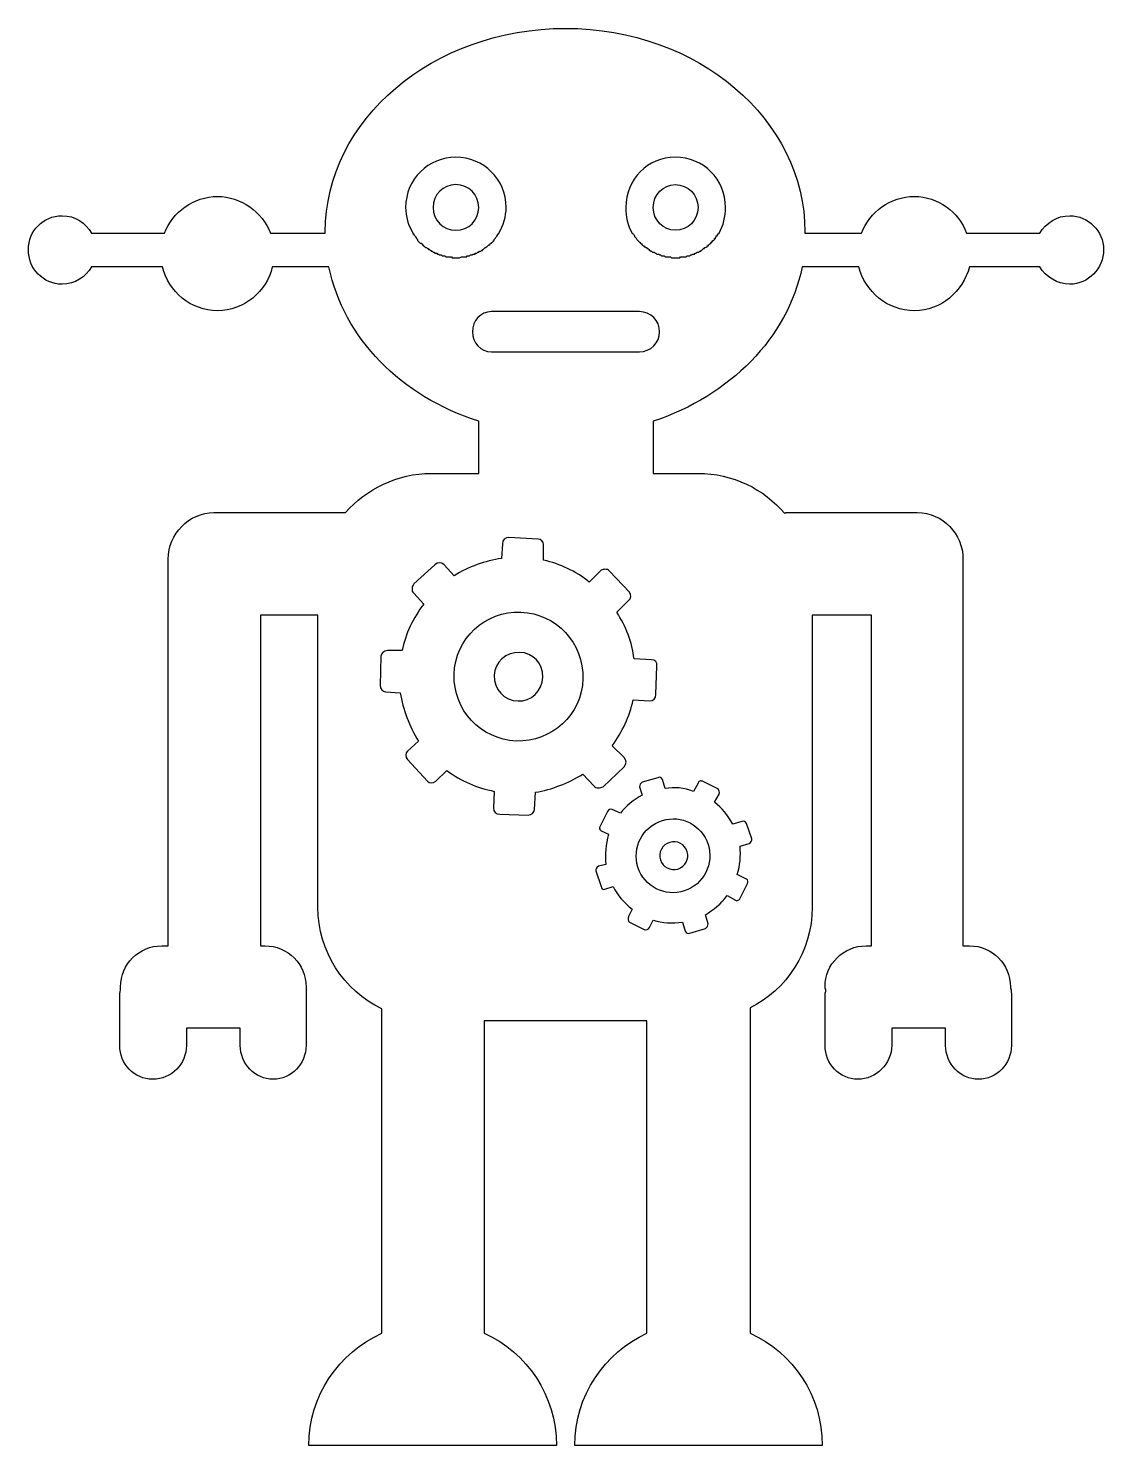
# Model space of a CAD drawing. Header units: centimetres. Extents: x -7.9 to 7.9, y -10.5 to 10.5.
import ezdxf

# ---------------------------------------------------------------- set-up
doc = ezdxf.new("R2010")
doc.units = ezdxf.units.CM
doc.header["$MEASUREMENT"] = 0
doc.layers.add('Layer 1', color=7, linetype='Continuous')

msp = doc.modelspace()

# ---------------------------------------------------------------- linework, layer by layer
at = {"layer": 'Layer 1'}
for points, knots in [([(7.44473, 7.70141), (7.25576, 7.70141), (7.09392, 7.59338), (6.99944, 7.4449), (6.99944, 7.4449), (6.99944, 7.4449), (5.91954, 7.4449), (5.91954, 7.4449), (5.91954, 7.4449), (5.79796, 7.75544), (5.501, 7.98486), (5.15018, 7.98486), (5.15018, 7.98486), (4.78545, 7.98486), (4.48883, 7.75544), (4.36725, 7.4449), (4.36725, 7.4449), (4.36725, 7.4449), (3.53011, 7.4449), (3.53011, 7.4449), (3.53011, 7.4449), (3.53011, 7.4449), (3.53011, 7.45845), (3.53011, 7.45845), (3.53011, 7.45845), (3.53011, 9.11894), (1.95073, 10.46874), (-0.0066, 10.46874), (-0.0066, 10.46874), (-1.96428, 10.46874), (-3.55723, 9.11894), (-3.55723, 7.45844), (-3.55723, 7.45844), (-3.55723, 7.45844), (-3.55723, 7.44489), (-3.55723, 7.44489), (-3.55723, 7.44489), (-3.55723, 7.44489), (-4.36725, 7.4449), (-4.36725, 7.4449), (-4.36725, 7.4449), (-4.48846, 7.75544), (-4.799, 7.98486), (-5.15018, 7.98486), (-5.15018, 7.98486), (-5.50099, 7.98486), (-5.81153, 7.75544), (-5.93311, 7.4449), (-5.93311, 7.4449), (-5.93311, 7.4449), (-7.01264, 7.4449), (-7.01264, 7.4449), (-7.01264, 7.4449), (-7.09395, 7.59338), (-7.25579, 7.70141), (-7.44476, 7.70141), (-7.44476, 7.70141), (-7.72817, 7.70141), (-7.94423, 7.47199), (-7.94423, 7.20191), (-7.94423, 7.20191), (-7.94423, 6.91849), (-7.72817, 6.68907), (-7.44475, 6.68907), (-7.44475, 6.68907), (-7.25578, 6.68907), (-7.09394, 6.79691), (-7.01263, 6.9454), (-7.01263, 6.9454), (-7.01263, 6.9454), (-5.9602, 6.94539), (-5.9602, 6.94539), (-5.9602, 6.94539), (-5.87889, 6.58103), (-5.54129, 6.29743), (-5.15018, 6.29743), (-5.15018, 6.29743), (-4.75836, 6.29743), (-4.42109, 6.58104), (-4.34016, 6.94539), (-4.34016, 6.94539), (-4.34016, 6.94539), (-3.50304, 6.94539), (-3.50304, 6.94539), (-3.50304, 6.94539), (-3.28698, 5.89259), (-2.43666, 5.02854), (-1.28903, 4.66399), (-1.28903, 4.66399), (-1.28903, 4.66399), (-1.28903, 3.89461), (-1.28903, 3.89461), (-1.28903, 3.89461), (-1.28903, 3.89461), (-1.99137, 3.89461), (-1.99137, 3.89461), (-1.99137, 3.89461), (-2.49085, 3.89461), (-2.94932, 3.665), (-3.25986, 3.31419), (-3.25986, 3.31419), (-3.25986, 3.31419), (-5.204, 3.3142), (-5.204, 3.3142), (-5.204, 3.3142), (-5.56836, 3.3142), (-5.8789, 3.00368), (-5.8789, 2.62557), (-5.8789, 2.62557), (-5.8789, 2.62557), (-5.8789, -3.08472), (-5.8789, -3.08472), (-5.8789, -3.08472), (-5.8789, -3.08472), (-5.97338, -3.08472), (-5.97338, -3.08472), (-5.97338, -3.08472), (-6.31101, -3.08472), (-6.58089, -3.35457), (-6.58089, -3.69202), (-6.58089, -3.69202), (-6.58089, -3.69202), (-6.58089, -3.70557), (-6.58089, -3.70557), (-6.58089, -3.70557), (-6.58089, -3.74602), (-6.59444, -3.78651), (-6.59444, -3.81363), (-6.59444, -3.81363), (-6.59444, -3.81363), (-6.59444, -4.55608), (-6.59444, -4.55608), (-6.59444, -4.55608), (-6.59444, -4.82598), (-6.37838, -5.05559), (-6.10851, -5.05559), (-6.10851, -5.05559), (-5.82469, -5.05559), (-5.60903, -4.82598), (-5.60903, -4.55608), (-5.60903, -4.55608), (-5.60903, -4.55608), (-5.60903, -4.29957), (-5.60903, -4.29957), (-5.60903, -4.29957), (-5.60903, -4.29957), (-4.81255, -4.29956), (-4.81255, -4.29956), (-4.81255, -4.29956), (-4.81255, -4.29956), (-4.81255, -4.55607), (-4.81255, -4.55607), (-4.81255, -4.55607), (-4.81255, -4.82597), (-4.59649, -5.05558), (-4.32662, -5.05558), (-4.32662, -5.05558), (-4.05672, -5.05558), (-3.84069, -4.82597), (-3.84069, -4.55607), (-3.84069, -4.55607), (-3.84069, -4.55607), (-3.84069, -3.81362), (-3.84069, -3.81362), (-3.84069, -3.81362), (-3.84069, -3.80007), (-3.84069, -3.77317), (-3.84069, -3.75962), (-3.84069, -3.75962), (-3.84069, -3.7325), (-3.84069, -3.71917), (-3.84069, -3.69202), (-3.84069, -3.69202), (-3.84069, -3.35457), (-4.11057, -3.08472), (-4.44783, -3.08472), (-4.44783, -3.08472), (-4.44783, -3.08472), (-4.51558, -3.08472), (-4.51558, -3.08472), (-4.51558, -3.08472), (-4.51558, -3.08472), (-4.51558, 1.80218), (-4.51558, 1.80218), (-4.51558, 1.80218), (-4.51558, 1.80218), (-3.66492, 1.80218), (-3.66492, 1.80218), (-3.66492, 1.80218), (-3.66492, 1.80218), (-3.66492, -2.51762), (-3.66492, -2.51762), (-3.66492, -2.51762), (-3.66492, -3.16564), (-3.28699, -3.74603), (-2.72015, -4.01614), (-2.72015, -4.01614), (-2.72015, -4.01614), (-2.72015, -8.80841), (-2.72015, -8.80841), (-2.72015, -8.80841), (-3.35441, -9.09186), (-3.80005, -9.72649), (-3.80005, -10.46878), (-3.80005, -10.46878), (-1.74826, -10.46878), (-1.58641, -10.46878), (-0.14176, -10.46878), (-0.14176, -10.46878), (-0.14176, -9.72649), (-0.57348, -9.09186), (-1.20811, -8.80841), (-1.20811, -8.80841), (-1.20811, -8.80841), (-1.2081, -4.1915), (-1.2081, -4.1915), (-1.2081, -4.1915), (-1.2081, -4.1915), (1.1945, -4.1915), (1.1945, -4.1915), (1.1945, -4.1915), (1.1945, -4.1915), (1.1945, -8.80837), (1.1945, -8.80837), (1.1945, -8.80837), (0.57381, -9.09182), (0.12812, -9.72645), (0.12812, -10.46874), (0.12812, -10.46874), (1.58632, -10.46874), (1.73464, -10.46874), (3.78643, -10.46874), (3.78643, -10.46874), (3.78643, -9.72645), (3.35468, -9.09182), (2.72005, -8.80837), (2.72005, -8.80837), (2.72005, -8.80837), (2.72006, -4.00254), (2.72006, -4.00254), (2.72006, -4.00254), (3.26021, -3.73248), (3.63811, -3.16564), (3.63811, -2.51762), (3.63811, -2.51762), (3.63811, -2.51762), (3.63811, 1.80218), (3.63811, 1.80218), (3.63811, 1.80218), (3.63811, 1.80218), (4.5155, 1.80218), (4.5155, 1.80218), (4.5155, 1.80218), (4.5155, 1.80218), (4.5155, -3.08473), (4.5155, -3.08473), (4.5155, -3.08473), (4.5155, -3.08473), (4.43456, -3.08472), (4.43456, -3.08472), (4.43456, -3.08472), (4.09693, -3.08472), (3.82705, -3.35457), (3.82705, -3.69202), (3.82705, -3.69202), (3.82705, -3.71914), (3.8406, -3.73247), (3.8406, -3.75962), (3.8406, -3.75962), (3.82705, -3.77317), (3.82705, -3.80007), (3.82705, -3.81362), (3.82705, -3.81362), (3.82705, -3.81362), (3.82705, -4.55607), (3.82705, -4.55607), (3.82705, -4.55607), (3.82705, -4.82597), (4.04311, -5.05558), (4.31298, -5.05558), (4.31298, -5.05558), (4.58323, -5.05558), (4.81246, -4.82597), (4.81246, -4.55607), (4.81246, -4.55607), (4.81246, -4.55607), (4.81246, -4.29956), (4.81246, -4.29956), (4.81246, -4.29956), (4.81246, -4.29956), (5.60897, -4.29956), (5.60897, -4.29956), (5.60897, -4.29956), (5.60897, -4.29956), (5.60897, -4.55607), (5.60897, -4.55607), (5.60897, -4.55607), (5.60897, -4.82597), (5.82503, -5.05558), (6.0949, -5.05558), (6.0949, -5.05558), (6.36515, -5.05558), (6.5812, -4.82597), (6.5812, -4.55607), (6.5812, -4.55607), (6.5812, -4.55607), (6.5812, -3.81362), (6.5812, -3.81362), (6.5812, -3.81362), (6.5812, -3.7865), (6.5812, -3.74602), (6.56731, -3.70556), (6.56731, -3.70556), (6.56731, -3.70556), (6.56731, -3.69201), (6.56731, -3.69201), (6.56731, -3.69201), (6.56731, -3.35456), (6.29741, -3.08471), (5.96014, -3.08471), (5.96014, -3.08471), (5.96014, -3.08471), (5.86569, -3.08472), (5.86569, -3.08472), (5.86569, -3.08472), (5.86569, -3.08472), (5.86569, 2.62557), (5.86569, 2.62557), (5.86569, 2.62557), (5.86569, 3.00369), (5.56835, 3.3142), (5.19045, 3.3142), (5.19045, 3.3142), (5.16336, 3.3142), (3.24666, 3.3142), (3.24666, 3.3142), (3.24666, 3.3142), (3.24666, 3.3142), (3.23311, 3.30065), (3.23311, 3.30065), (3.23311, 3.30065), (2.92259, 3.66501), (2.46373, 3.89461), (1.9507, 3.89461), (1.9507, 3.89461), (1.9507, 3.89461), (1.28898, 3.89461), (1.28898, 3.89461), (1.28898, 3.89461), (1.28898, 3.89461), (1.28898, 4.66399), (1.28898, 4.66399), (1.28898, 4.66399), (2.42306, 5.04208), (3.27375, 5.89258), (3.48981, 6.94539), (3.48981, 6.94539), (3.48981, 6.94539), (4.32656, 6.94539), (4.32656, 6.94539), (4.32656, 6.94539), (4.42104, 6.58103), (4.74513, 6.29743), (5.15016, 6.29743), (5.15016, 6.29743), (5.54161, 6.29743), (5.8657, 6.58104), (5.96016, 6.94539), (5.96016, 6.94539), (5.96016, 6.94539), (6.99943, 6.94539), (6.99943, 6.94539), (6.99943, 6.94539), (7.09391, 6.79691), (7.25576, 6.68906), (7.44472, 6.68906), (7.44472, 6.68906), (7.71499, 6.68906), (7.94423, 6.91848), (7.94423, 7.2019), (7.94423, 7.2019), (7.94423, 7.47199), (7.715, 7.70141), (7.44473, 7.70141)], [0, 0, 0, 0, 0.01030928, 0.01030928, 0.01030928, 0.01030928, 0.02061856, 0.02061856, 0.02061856, 0.02061856, 0.03092784, 0.03092784, 0.03092784, 0.03092784, 0.04123711, 0.04123711, 0.04123711, 0.04123711, 0.05154639, 0.05154639, 0.05154639, 0.05154639, 0.06185567, 0.06185567, 0.06185567, 0.06185567, 0.07216495, 0.07216495, 0.07216495, 0.07216495, 0.08247423, 0.08247423, 0.08247423, 0.08247423, 0.09278351, 0.09278351, 0.09278351, 0.09278351, 0.10309278, 0.10309278, 0.10309278, 0.10309278, 0.11340206, 0.11340206, 0.11340206, 0.11340206, 0.12371134, 0.12371134, 0.12371134, 0.12371134, 0.13402062, 0.13402062, 0.13402062, 0.13402062, 0.1443299, 0.1443299, 0.1443299, 0.1443299, 0.15463918, 0.15463918, 0.15463918, 0.15463918, 0.16494845, 0.16494845, 0.16494845, 0.16494845, 0.17525773, 0.17525773, 0.17525773, 0.17525773, 0.18556701, 0.18556701, 0.18556701, 0.18556701, 0.19587629, 0.19587629, 0.19587629, 0.19587629, 0.20618557, 0.20618557, 0.20618557, 0.20618557, 0.21649485, 0.21649485, 0.21649485, 0.21649485, 0.22680412, 0.22680412, 0.22680412, 0.22680412, 0.2371134, 0.2371134, 0.2371134, 0.2371134, 0.24742268, 0.24742268, 0.24742268, 0.24742268, 0.25773196, 0.25773196, 0.25773196, 0.25773196, 0.26804124, 0.26804124, 0.26804124, 0.26804124, 0.27835052, 0.27835052, 0.27835052, 0.27835052, 0.28865979, 0.28865979, 0.28865979, 0.28865979, 0.29896907, 0.29896907, 0.29896907, 0.29896907, 0.30927835, 0.30927835, 0.30927835, 0.30927835, 0.31958763, 0.31958763, 0.31958763, 0.31958763, 0.32989691, 0.32989691, 0.32989691, 0.32989691, 0.34020619, 0.34020619, 0.34020619, 0.34020619, 0.35051546, 0.35051546, 0.35051546, 0.35051546, 0.36082474, 0.36082474, 0.36082474, 0.36082474, 0.37113402, 0.37113402, 0.37113402, 0.37113402, 0.3814433, 0.3814433, 0.3814433, 0.3814433, 0.39175258, 0.39175258, 0.39175258, 0.39175258, 0.40206186, 0.40206186, 0.40206186, 0.40206186, 0.41237113, 0.41237113, 0.41237113, 0.41237113, 0.42268041, 0.42268041, 0.42268041, 0.42268041, 0.43298969, 0.43298969, 0.43298969, 0.43298969, 0.44329897, 0.44329897, 0.44329897, 0.44329897, 0.45360825, 0.45360825, 0.45360825, 0.45360825, 0.46391753, 0.46391753, 0.46391753, 0.46391753, 0.4742268, 0.4742268, 0.4742268, 0.4742268, 0.48453608, 0.48453608, 0.48453608, 0.48453608, 0.49484536, 0.49484536, 0.49484536, 0.49484536, 0.50515464, 0.50515464, 0.50515464, 0.50515464, 0.51546392, 0.51546392, 0.51546392, 0.51546392, 0.5257732, 0.5257732, 0.5257732, 0.5257732, 0.53608247, 0.53608247, 0.53608247, 0.53608247, 0.54639175, 0.54639175, 0.54639175, 0.54639175, 0.55670103, 0.55670103, 0.55670103, 0.55670103, 0.56701031, 0.56701031, 0.56701031, 0.56701031, 0.57731959, 0.57731959, 0.57731959, 0.57731959, 0.58762887, 0.58762887, 0.58762887, 0.58762887, 0.59793814, 0.59793814, 0.59793814, 0.59793814, 0.60824742, 0.60824742, 0.60824742, 0.60824742, 0.6185567, 0.6185567, 0.6185567, 0.6185567, 0.62886598, 0.62886598, 0.62886598, 0.62886598, 0.63917526, 0.63917526, 0.63917526, 0.63917526, 0.64948454, 0.64948454, 0.64948454, 0.64948454, 0.65979381, 0.65979381, 0.65979381, 0.65979381, 0.67010309, 0.67010309, 0.67010309, 0.67010309, 0.68041237, 0.68041237, 0.68041237, 0.68041237, 0.69072165, 0.69072165, 0.69072165, 0.69072165, 0.70103093, 0.70103093, 0.70103093, 0.70103093, 0.71134021, 0.71134021, 0.71134021, 0.71134021, 0.72164948, 0.72164948, 0.72164948, 0.72164948, 0.73195876, 0.73195876, 0.73195876, 0.73195876, 0.74226804, 0.74226804, 0.74226804, 0.74226804, 0.75257732, 0.75257732, 0.75257732, 0.75257732, 0.7628866, 0.7628866, 0.7628866, 0.7628866, 0.77319588, 0.77319588, 0.77319588, 0.77319588, 0.78350515, 0.78350515, 0.78350515, 0.78350515, 0.79381443, 0.79381443, 0.79381443, 0.79381443, 0.80412371, 0.80412371, 0.80412371, 0.80412371, 0.81443299, 0.81443299, 0.81443299, 0.81443299, 0.82474227, 0.82474227, 0.82474227, 0.82474227, 0.83505155, 0.83505155, 0.83505155, 0.83505155, 0.84536082, 0.84536082, 0.84536082, 0.84536082, 0.8556701, 0.8556701, 0.8556701, 0.8556701, 0.86597938, 0.86597938, 0.86597938, 0.86597938, 0.87628866, 0.87628866, 0.87628866, 0.87628866, 0.88659794, 0.88659794, 0.88659794, 0.88659794, 0.89690722, 0.89690722, 0.89690722, 0.89690722, 0.90721649, 0.90721649, 0.90721649, 0.90721649, 0.91752577, 0.91752577, 0.91752577, 0.91752577, 0.92783505, 0.92783505, 0.92783505, 0.92783505, 0.93814433, 0.93814433, 0.93814433, 0.93814433, 0.94845361, 0.94845361, 0.94845361, 0.94845361, 0.95876289, 0.95876289, 0.95876289, 0.95876289, 0.96907216, 0.96907216, 0.96907216, 0.96907216, 0.97938144, 0.97938144, 0.97938144, 0.97938144, 1, 1, 1, 1]), ([(-1.41059, 7.121), (-1.41059, 7.121), (-1.42414, 7.10745), (-1.42414, 7.10745), (-1.42414, 7.10745), (-1.42414, 7.10745), (-1.43771, 7.10745), (-1.43771, 7.10745), (-1.43771, 7.10745), (-1.43771, 7.10745), (-1.45088, 7.10745), (-1.45088, 7.10745), (-1.45088, 7.10745), (-1.45088, 7.10745), (-1.46477, 7.10745), (-1.46477, 7.10745), (-1.46477, 7.10745), (-1.46477, 7.10745), (-1.46477, 7.0939), (-1.46477, 7.0939), (-1.46477, 7.0939), (-1.46477, 7.0939), (-1.47798, 7.0939), (-1.47798, 7.0939), (-1.47798, 7.0939), (-1.47798, 7.0939), (-1.49187, 7.0939), (-1.49187, 7.0939), (-1.49187, 7.0939), (-1.49187, 7.0939), (-1.51862, 7.0939), (-1.51862, 7.0939), (-1.51862, 7.0939), (-1.51862, 7.0939), (-1.53216, 7.0939), (-1.53216, 7.0939), (-1.53216, 7.0939), (-1.53216, 7.0939), (-1.54574, 7.0939), (-1.54574, 7.0939), (-1.54574, 7.0939), (-1.54574, 7.0939), (-1.57246, 7.08054), (-1.57246, 7.08054), (-1.57246, 7.08054), (-1.57246, 7.08054), (-1.58638, 7.08054), (-1.58638, 7.08054), (-1.58638, 7.08054), (-1.58638, 7.08054), (-1.59955, 7.08054), (-1.59955, 7.08054), (-1.59955, 7.08054), (-1.59955, 7.08054), (-1.6131, 7.08054), (-1.6131, 7.08054), (-1.6131, 7.08054), (-1.6131, 7.08054), (-1.6131, 7.08054), (-1.62667, 7.08054), (-1.62667, 7.08054), (-1.62667, 7.08054), (-1.64022, 7.08054), (-1.64022, 7.08054), (-1.64022, 7.08054), (-1.64022, 7.08054), (-1.66697, 7.08054), (-1.66697, 7.08054), (-1.66697, 7.08054), (-1.66697, 7.08054), (-1.68086, 7.08054), (-1.68086, 7.08054), (-1.68086, 7.08054), (-1.68086, 7.08054), (-1.69404, 7.0939), (-1.69404, 7.0939), (-1.69404, 7.0939), (-1.69404, 7.0939), (-1.70761, 7.0939), (-1.70761, 7.0939), (-1.70761, 7.0939), (-1.70761, 7.0939), (-1.72115, 7.0939), (-1.72115, 7.0939), (-1.72115, 7.0939), (-1.72115, 7.0939), (-1.73473, 7.0939), (-1.73473, 7.0939), (-1.73473, 7.0939), (-1.73473, 7.0939), (-1.74827, 7.0939), (-1.74827, 7.0939), (-1.74827, 7.0939), (-1.74827, 7.0939), (-1.76145, 7.0939), (-1.76145, 7.0939), (-1.76145, 7.0939), (-1.76145, 7.0939), (-1.77537, 7.0939), (-1.77537, 7.0939), (-1.77537, 7.0939), (-1.77537, 7.0939), (-1.78855, 7.10745), (-1.78855, 7.10745), (-1.78855, 7.10745), (-1.78855, 7.10745), (-1.81564, 7.10745), (-1.81564, 7.10745), (-1.81564, 7.10745), (-1.81564, 7.10745), (-1.82918, 7.10745), (-1.82918, 7.10745), (-1.82918, 7.10745), (-1.82918, 7.10745), (-1.84275, 7.121), (-1.84275, 7.121), (-1.84275, 7.121), (-1.84275, 7.121), (-1.85593, 7.121), (-1.85593, 7.121), (-1.85593, 7.121), (-1.85593, 7.121), (-1.86982, 7.121), (-1.86982, 7.121), (-1.86982, 7.121), (-1.86982, 7.121), (-1.88302, 7.13455), (-1.88302, 7.13455), (-1.88302, 7.13455), (-1.88302, 7.13455), (-1.89657, 7.13454), (-1.89657, 7.13454), (-1.89657, 7.13454), (-1.89657, 7.13454), (-1.91012, 7.1479), (-1.91012, 7.1479), (-1.91012, 7.1479), (-1.91012, 7.1479), (-1.92369, 7.1479), (-1.92369, 7.1479), (-1.92369, 7.1479), (-1.92369, 7.1479), (-1.93724, 7.1479), (-1.93724, 7.1479), (-1.93724, 7.1479), (-1.93724, 7.1479), (-1.95034, 7.16145), (-1.95034, 7.16145), (-1.95034, 7.16145), (-1.95034, 7.16145), (-1.96425, 7.16145), (-1.96425, 7.16145), (-1.96425, 7.16145), (-1.96425, 7.16145), (-1.97743, 7.175), (-1.97743, 7.175), (-1.97743, 7.175), (-1.97743, 7.175), (-1.99135, 7.175), (-1.99135, 7.175), (-1.99135, 7.175), (-1.99135, 7.175), (-1.99135, 7.18836), (-1.99135, 7.18836), (-1.99135, 7.18836), (-1.99135, 7.18836), (-2.00452, 7.18836), (-2.00452, 7.18836), (-2.00452, 7.18836), (-2.00452, 7.18836), (-2.01807, 7.20191), (-2.01807, 7.20191), (-2.01807, 7.20191), (-2.01807, 7.20191), (-2.03164, 7.20191), (-2.03164, 7.20191), (-2.03164, 7.20191), (-2.03164, 7.20191), (-2.03164, 7.21546), (-2.03164, 7.21546), (-2.03164, 7.21546), (-2.03164, 7.21546), (-2.04519, 7.21545), (-2.04519, 7.21545), (-2.04519, 7.21545), (-2.04519, 7.21545), (-2.05874, 7.229), (-2.05874, 7.229), (-2.05874, 7.229), (-2.05874, 7.229), (-2.07194, 7.229), (-2.07194, 7.229), (-2.07194, 7.229), (-2.07194, 7.229), (-2.08583, 7.24236), (-2.08583, 7.24236), (-2.08583, 7.24236), (-2.08583, 7.24236), (-2.09901, 7.25591), (-2.09901, 7.25591), (-2.09901, 7.25591), (-2.09901, 7.25591), (-2.11258, 7.25591), (-2.11258, 7.25591), (-2.11258, 7.25591), (-2.11258, 7.25591), (-2.11258, 7.26946), (-2.11258, 7.26946), (-2.11258, 7.26946), (-2.11258, 7.26946), (-2.12613, 7.26945), (-2.12613, 7.26945), (-2.12613, 7.26945), (-2.12613, 7.26945), (-2.12613, 7.283), (-2.12613, 7.283), (-2.12613, 7.283), (-2.12613, 7.283), (-2.1397, 7.29636), (-2.1397, 7.29636), (-2.1397, 7.29636), (-2.1397, 7.29636), (-2.15324, 7.29636), (-2.15324, 7.29636), (-2.15324, 7.29636), (-2.16642, 7.30991), (-2.18033, 7.32345), (-2.19351, 7.33684), (-2.19351, 7.33684), (-2.19351, 7.33684), (-2.19351, 7.35039), (-2.19351, 7.35039), (-2.19351, 7.35039), (-2.19351, 7.35039), (-2.20706, 7.36394), (-2.20706, 7.36394), (-2.20706, 7.36394), (-2.20706, 7.36394), (-2.22063, 7.37749), (-2.22063, 7.37749), (-2.22063, 7.37749), (-2.22063, 7.37749), (-2.22063, 7.39085), (-2.22063, 7.39085), (-2.22063, 7.39085), (-2.22063, 7.39085), (-2.23418, 7.4044), (-2.23418, 7.4044), (-2.23418, 7.4044), (-2.24773, 7.41795), (-2.24773, 7.41795), (-2.24773, 7.43149), (-2.24773, 7.43149), (-2.24773, 7.43149), (-2.26093, 7.43148), (-2.26093, 7.43148), (-2.26093, 7.43148), (-2.26093, 7.43148), (-2.26093, 7.44484), (-2.26093, 7.44484), (-2.26093, 7.44484), (-2.32869, 7.55287), (-2.36933, 7.68781), (-2.36933, 7.82296), (-2.36933, 7.82296), (-2.36933, 8.24135), (-2.0317, 8.56543), (-1.6267, 8.56543), (-1.6267, 8.56543), (-1.2217, 8.56543), (-0.88407, 8.24134), (-0.88407, 7.82296), (-0.88407, 7.82296), (-0.88407, 7.68784), (-0.92471, 7.55287), (-0.99247, 7.44484), (-0.99247, 7.44484), (-0.99247, 7.44484), (-0.99247, 7.43148), (-0.99247, 7.43148), (-0.99247, 7.43148), (-0.99247, 7.43148), (-1.00564, 7.43148), (-1.00564, 7.43148), (-1.00564, 7.43148), (-1.00564, 7.41793), (-1.01919, 7.40439), (-1.03273, 7.39081), (-1.03273, 7.39081), (-1.03273, 7.37745), (-1.04628, 7.3639), (-1.05982, 7.35036), (-1.05982, 7.35036), (-1.05982, 7.35036), (-1.05982, 7.33681), (-1.05982, 7.33681), (-1.05982, 7.33681), (-1.073, 7.33681), (-1.073, 7.33681), (-1.073, 7.32345), (-1.073, 7.32345), (-1.073, 7.32345), (-1.08689, 7.3099), (-1.08689, 7.3099), (-1.08689, 7.3099), (-1.08689, 7.3099), (-1.10007, 7.3099), (-1.10007, 7.29635), (-1.10007, 7.29635), (-1.10007, 7.29635), (-1.11364, 7.29636), (-1.11364, 7.29636), (-1.11364, 7.29636), (-1.11364, 7.283), (-1.12719, 7.283), (-1.12719, 7.26945), (-1.12719, 7.26945), (-1.12719, 7.26945), (-1.14076, 7.26945), (-1.14076, 7.26945), (-1.14076, 7.26945), (-1.15431, 7.2559), (-1.16748, 7.24236), (-1.16748, 7.24236), (-1.16748, 7.24236), (-1.16748, 7.24236), (-1.1814, 7.24236), (-1.1814, 7.24236), (-1.1814, 7.24236), (-1.1814, 7.24236), (-1.1814, 7.229), (-1.1814, 7.229), (-1.1814, 7.229), (-1.1814, 7.229), (-1.19458, 7.229), (-1.19458, 7.229), (-1.19458, 7.229), (-1.19458, 7.229), (-1.20813, 7.21545), (-1.20813, 7.21545), (-1.20813, 7.21545), (-1.20813, 7.21545), (-1.2217, 7.2019), (-1.2217, 7.2019), (-1.2217, 7.2019), (-1.2217, 7.2019), (-1.23525, 7.20191), (-1.23525, 7.20191), (-1.23525, 7.20191), (-1.23525, 7.20191), (-1.23525, 7.18836), (-1.23525, 7.18836), (-1.23525, 7.18836), (-1.23525, 7.18836), (-1.24882, 7.18836), (-1.24882, 7.18836), (-1.24882, 7.18836), (-1.24882, 7.18836), (-1.262, 7.175), (-1.262, 7.175), (-1.262, 7.175), (-1.262, 7.175), (-1.27589, 7.175), (-1.27589, 7.175), (-1.27589, 7.175), (-1.27589, 7.175), (-1.28901, 7.16145), (-1.28901, 7.16145), (-1.28901, 7.16145), (-1.28901, 7.16145), (-1.30256, 7.16145), (-1.30256, 7.16145), (-1.30256, 7.16145), (-1.30256, 7.16145), (-1.31611, 7.1479), (-1.31611, 7.1479), (-1.31611, 7.1479), (-1.31611, 7.1479), (-1.32965, 7.1479), (-1.32965, 7.1479), (-1.32965, 7.1479), (-1.32965, 7.1479), (-1.3432, 7.1479), (-1.3432, 7.1479), (-1.3432, 7.1479), (-1.3432, 7.1479), (-1.3432, 7.13454), (-1.3432, 7.13454), (-1.3432, 7.13454), (-1.3432, 7.13454), (-1.35637, 7.13454), (-1.35637, 7.13454), (-1.35637, 7.13454), (-1.35637, 7.13454), (-1.37029, 7.13454), (-1.37029, 7.13454), (-1.37029, 7.13454), (-1.37029, 7.13454), (-1.38347, 7.12099), (-1.38347, 7.12099), (-1.38347, 7.12099), (-1.38347, 7.12099), (-1.39738, 7.121), (-1.39738, 7.121), (-1.39738, 7.121), (-1.39738, 7.121), (-1.41059, 7.121), (-1.41059, 7.121)], [0, 0, 0, 0, 0.00970874, 0.00970874, 0.00970874, 0.00970874, 0.01941748, 0.01941748, 0.01941748, 0.01941748, 0.02912621, 0.02912621, 0.02912621, 0.02912621, 0.03883495, 0.03883495, 0.03883495, 0.03883495, 0.04854369, 0.04854369, 0.04854369, 0.04854369, 0.05825243, 0.05825243, 0.05825243, 0.05825243, 0.06796117, 0.06796117, 0.06796117, 0.06796117, 0.0776699, 0.0776699, 0.0776699, 0.0776699, 0.08737864, 0.08737864, 0.08737864, 0.08737864, 0.09708738, 0.09708738, 0.09708738, 0.09708738, 0.10679612, 0.10679612, 0.10679612, 0.10679612, 0.11650485, 0.11650485, 0.11650485, 0.11650485, 0.12621359, 0.12621359, 0.12621359, 0.12621359, 0.13592233, 0.13592233, 0.13592233, 0.13592233, 0.14563107, 0.14563107, 0.14563107, 0.14563107, 0.15533981, 0.15533981, 0.15533981, 0.15533981, 0.16504854, 0.16504854, 0.16504854, 0.16504854, 0.17475728, 0.17475728, 0.17475728, 0.17475728, 0.18446602, 0.18446602, 0.18446602, 0.18446602, 0.19417476, 0.19417476, 0.19417476, 0.19417476, 0.2038835, 0.2038835, 0.2038835, 0.2038835, 0.21359223, 0.21359223, 0.21359223, 0.21359223, 0.22330097, 0.22330097, 0.22330097, 0.22330097, 0.23300971, 0.23300971, 0.23300971, 0.23300971, 0.24271845, 0.24271845, 0.24271845, 0.24271845, 0.25242718, 0.25242718, 0.25242718, 0.25242718, 0.26213592, 0.26213592, 0.26213592, 0.26213592, 0.27184466, 0.27184466, 0.27184466, 0.27184466, 0.2815534, 0.2815534, 0.2815534, 0.2815534, 0.29126214, 0.29126214, 0.29126214, 0.29126214, 0.30097087, 0.30097087, 0.30097087, 0.30097087, 0.31067961, 0.31067961, 0.31067961, 0.31067961, 0.32038835, 0.32038835, 0.32038835, 0.32038835, 0.33009709, 0.33009709, 0.33009709, 0.33009709, 0.33980583, 0.33980583, 0.33980583, 0.33980583, 0.34951456, 0.34951456, 0.34951456, 0.34951456, 0.3592233, 0.3592233, 0.3592233, 0.3592233, 0.36893204, 0.36893204, 0.36893204, 0.36893204, 0.37864078, 0.37864078, 0.37864078, 0.37864078, 0.38834951, 0.38834951, 0.38834951, 0.38834951, 0.39805825, 0.39805825, 0.39805825, 0.39805825, 0.40776699, 0.40776699, 0.40776699, 0.40776699, 0.41747573, 0.41747573, 0.41747573, 0.41747573, 0.42718447, 0.42718447, 0.42718447, 0.42718447, 0.4368932, 0.4368932, 0.4368932, 0.4368932, 0.44660194, 0.44660194, 0.44660194, 0.44660194, 0.45631068, 0.45631068, 0.45631068, 0.45631068, 0.46601942, 0.46601942, 0.46601942, 0.46601942, 0.47572816, 0.47572816, 0.47572816, 0.47572816, 0.48543689, 0.48543689, 0.48543689, 0.48543689, 0.49514563, 0.49514563, 0.49514563, 0.49514563, 0.50485437, 0.50485437, 0.50485437, 0.50485437, 0.51456311, 0.51456311, 0.51456311, 0.51456311, 0.52427184, 0.52427184, 0.52427184, 0.52427184, 0.53398058, 0.53398058, 0.53398058, 0.53398058, 0.54368932, 0.54368932, 0.54368932, 0.54368932, 0.55339806, 0.55339806, 0.55339806, 0.55339806, 0.5631068, 0.5631068, 0.5631068, 0.5631068, 0.57281553, 0.57281553, 0.57281553, 0.57281553, 0.58252427, 0.58252427, 0.58252427, 0.58252427, 0.59223301, 0.59223301, 0.59223301, 0.59223301, 0.60194175, 0.60194175, 0.60194175, 0.60194175, 0.61165049, 0.61165049, 0.61165049, 0.61165049, 0.62135922, 0.62135922, 0.62135922, 0.62135922, 0.63106796, 0.63106796, 0.63106796, 0.63106796, 0.6407767, 0.6407767, 0.6407767, 0.6407767, 0.65048544, 0.65048544, 0.65048544, 0.65048544, 0.66019417, 0.66019417, 0.66019417, 0.66019417, 0.66990291, 0.66990291, 0.66990291, 0.66990291, 0.67961165, 0.67961165, 0.67961165, 0.67961165, 0.68932039, 0.68932039, 0.68932039, 0.68932039, 0.69902913, 0.69902913, 0.69902913, 0.69902913, 0.70873786, 0.70873786, 0.70873786, 0.70873786, 0.7184466, 0.7184466, 0.7184466, 0.7184466, 0.72815534, 0.72815534, 0.72815534, 0.72815534, 0.73786408, 0.73786408, 0.73786408, 0.73786408, 0.74757282, 0.74757282, 0.74757282, 0.74757282, 0.75728155, 0.75728155, 0.75728155, 0.75728155, 0.76699029, 0.76699029, 0.76699029, 0.76699029, 0.77669903, 0.77669903, 0.77669903, 0.77669903, 0.78640777, 0.78640777, 0.78640777, 0.78640777, 0.7961165, 0.7961165, 0.7961165, 0.7961165, 0.80582524, 0.80582524, 0.80582524, 0.80582524, 0.81553398, 0.81553398, 0.81553398, 0.81553398, 0.82524272, 0.82524272, 0.82524272, 0.82524272, 0.83495146, 0.83495146, 0.83495146, 0.83495146, 0.84466019, 0.84466019, 0.84466019, 0.84466019, 0.85436893, 0.85436893, 0.85436893, 0.85436893, 0.86407767, 0.86407767, 0.86407767, 0.86407767, 0.87378641, 0.87378641, 0.87378641, 0.87378641, 0.88349515, 0.88349515, 0.88349515, 0.88349515, 0.89320388, 0.89320388, 0.89320388, 0.89320388, 0.90291262, 0.90291262, 0.90291262, 0.90291262, 0.91262136, 0.91262136, 0.91262136, 0.91262136, 0.9223301, 0.9223301, 0.9223301, 0.9223301, 0.93203883, 0.93203883, 0.93203883, 0.93203883, 0.94174757, 0.94174757, 0.94174757, 0.94174757, 0.95145631, 0.95145631, 0.95145631, 0.95145631, 0.96116505, 0.96116505, 0.96116505, 0.96116505, 0.97087379, 0.97087379, 0.97087379, 0.97087379, 0.98058252, 0.98058252, 0.98058252, 0.98058252, 1, 1, 1, 1]), ([(2.26125, 7.44487), (2.26125, 7.44487), (2.2477, 7.43151), (2.2477, 7.43151), (2.2477, 7.43151), (2.2477, 7.41796), (2.23413, 7.41796), (2.23413, 7.40442), (2.23413, 7.40442), (2.23413, 7.40442), (2.22058, 7.40442), (2.22058, 7.40442), (2.22058, 7.40442), (2.22058, 7.40442), (2.22058, 7.39087), (2.22058, 7.39087), (2.22058, 7.39087), (2.22058, 7.39087), (2.2074, 7.37751), (2.2074, 7.37751), (2.2074, 7.37751), (2.2074, 7.37751), (2.2074, 7.36396), (2.2074, 7.36396), (2.2074, 7.36396), (2.2074, 7.36396), (2.19349, 7.36396), (2.19349, 7.36396), (2.19349, 7.36396), (2.19349, 7.36396), (2.19349, 7.35041), (2.19349, 7.35041), (2.19349, 7.35041), (2.19349, 7.35041), (2.18031, 7.33686), (2.18031, 7.33686), (2.18031, 7.33686), (2.18031, 7.33686), (2.16674, 7.33687), (2.16674, 7.33687), (2.16674, 7.33687), (2.16674, 7.33687), (2.16674, 7.32351), (2.16674, 7.32351), (2.16674, 7.32351), (2.16674, 7.32351), (2.15319, 7.30996), (2.15319, 7.30996), (2.15319, 7.30996), (2.15319, 7.30996), (2.15319, 7.30996), (2.13964, 7.29641), (2.13964, 7.29641), (2.13964, 7.29641), (2.12607, 7.28305), (2.12607, 7.28305), (2.12607, 7.28305), (2.12607, 7.28305), (2.11289, 7.2695), (2.11289, 7.2695), (2.11289, 7.2695), (2.11289, 7.2695), (2.09897, 7.25595), (2.09897, 7.25595), (2.09897, 7.25595), (2.09897, 7.25595), (2.0858, 7.25596), (2.0858, 7.25596), (2.0858, 7.25596), (2.0858, 7.25596), (2.0858, 7.24241), (2.0858, 7.24241), (2.0858, 7.24241), (2.07225, 7.24241), (2.07225, 7.22905), (2.05871, 7.22905), (2.05871, 7.22905), (2.05871, 7.22905), (2.04516, 7.22905), (2.04516, 7.22905), (2.04516, 7.22905), (2.04516, 7.22905), (2.04516, 7.2155), (2.04516, 7.2155), (2.04516, 7.2155), (2.04516, 7.2155), (2.03162, 7.21551), (2.03162, 7.21551), (2.03162, 7.21551), (2.03162, 7.21551), (2.01842, 7.20196), (2.01842, 7.20196), (2.01842, 7.20196), (2.01842, 7.20196), (2.00453, 7.18841), (2.00453, 7.18841), (2.00453, 7.18841), (2.00453, 7.18841), (1.99135, 7.18841), (1.99135, 7.18841), (1.99135, 7.18841), (1.99135, 7.18841), (1.99135, 7.17505), (1.99135, 7.17505), (1.99135, 7.17505), (1.99135, 7.17505), (1.97743, 7.17505), (1.97743, 7.17505), (1.97743, 7.17505), (1.97743, 7.17505), (1.96428, 7.16145), (1.96428, 7.16145), (1.96428, 7.16145), (1.96428, 7.16145), (1.95073, 7.16145), (1.95073, 7.16145), (1.95073, 7.16145), (1.95073, 7.16145), (1.93716, 7.16145), (1.93716, 7.16145), (1.93716, 7.16145), (1.93716, 7.16145), (1.92398, 7.1479), (1.92398, 7.1479), (1.92398, 7.1479), (1.92398, 7.1479), (1.91007, 7.1479), (1.91007, 7.1479), (1.91007, 7.1479), (1.91007, 7.1479), (1.89689, 7.13454), (1.89689, 7.13454), (1.89689, 7.13454), (1.89689, 7.13454), (1.883, 7.13454), (1.883, 7.13454), (1.883, 7.13454), (1.883, 7.13454), (1.8698, 7.13454), (1.8698, 7.13454), (1.8698, 7.13454), (1.8698, 7.13454), (1.85625, 7.12099), (1.85625, 7.12099), (1.85625, 7.12099), (1.85625, 7.12099), (1.8427, 7.121), (1.8427, 7.121), (1.8427, 7.121), (1.8427, 7.121), (1.82913, 7.10745), (1.82913, 7.10745), (1.82913, 7.10745), (1.82913, 7.10745), (1.81558, 7.10745), (1.81558, 7.10745), (1.81558, 7.10745), (1.81558, 7.10745), (1.80241, 7.10745), (1.80241, 7.10745), (1.80241, 7.10745), (1.80241, 7.10745), (1.78849, 7.10745), (1.78849, 7.10745), (1.78849, 7.10745), (1.78849, 7.10745), (1.77531, 7.0939), (1.77531, 7.0939), (1.77531, 7.0939), (1.77531, 7.0939), (1.76174, 7.0939), (1.76174, 7.0939), (1.76174, 7.0939), (1.76174, 7.0939), (1.7482, 7.0939), (1.7482, 7.0939), (1.7482, 7.0939), (1.7482, 7.0939), (1.73465, 7.0939), (1.73465, 7.0939), (1.73465, 7.0939), (1.73465, 7.0939), (1.72108, 7.0939), (1.72108, 7.0939), (1.72108, 7.0939), (1.72108, 7.0939), (1.7079, 7.0939), (1.7079, 7.0939), (1.7079, 7.0939), (1.7079, 7.0939), (1.69401, 7.0939), (1.69401, 7.0939), (1.69401, 7.0939), (1.69401, 7.0939), (1.68081, 7.08054), (1.68081, 7.08054), (1.68081, 7.08054), (1.68081, 7.08054), (1.66726, 7.08054), (1.66726, 7.08054), (1.66726, 7.08054), (1.66726, 7.08054), (1.65371, 7.08054), (1.65371, 7.08054), (1.65371, 7.08054), (1.65371, 7.08054), (1.64014, 7.08054), (1.64014, 7.08054), (1.64014, 7.08054), (1.64014, 7.08054), (1.61342, 7.08054), (1.61342, 7.08054), (1.61342, 7.08054), (1.61342, 7.08054), (1.5995, 7.08054), (1.5995, 7.08054), (1.5995, 7.08054), (1.5995, 7.08054), (1.58632, 7.08054), (1.58632, 7.08054), (1.58632, 7.08054), (1.58632, 7.08054), (1.57275, 7.08054), (1.57275, 7.08054), (1.57275, 7.08054), (1.57275, 7.08054), (1.5592, 7.08054), (1.5592, 7.08054), (1.5592, 7.08054), (1.5592, 7.08054), (1.54565, 7.0939), (1.54565, 7.0939), (1.54565, 7.0939), (1.54565, 7.0939), (1.53208, 7.0939), (1.53208, 7.0939), (1.53208, 7.0939), (1.53208, 7.0939), (1.51891, 7.0939), (1.51891, 7.0939), (1.51891, 7.0939), (1.51891, 7.0939), (1.50499, 7.0939), (1.50499, 7.0939), (1.50499, 7.0939), (1.50499, 7.0939), (1.49181, 7.0939), (1.49181, 7.0939), (1.49181, 7.0939), (1.49181, 7.0939), (1.47827, 7.0939), (1.47827, 7.0939), (1.47827, 7.0939), (1.47827, 7.0939), (1.46469, 7.0939), (1.46469, 7.0939), (1.46469, 7.0939), (1.46469, 7.0939), (1.45114, 7.10745), (1.45114, 7.10745), (1.45114, 7.10745), (1.45114, 7.10745), (1.4376, 7.10745), (1.4376, 7.10745), (1.4376, 7.10745), (1.4376, 7.10745), (1.42442, 7.10745), (1.42442, 7.10745), (1.42442, 7.10745), (1.42442, 7.10745), (1.41051, 7.10745), (1.41051, 7.10745), (1.41051, 7.10745), (1.41051, 7.10745), (1.39733, 7.121), (1.39733, 7.121), (1.39733, 7.121), (1.39733, 7.121), (1.38341, 7.121), (1.38341, 7.121), (1.38341, 7.121), (1.38341, 7.121), (1.37023, 7.13455), (1.37023, 7.13455), (1.37023, 7.13455), (1.37023, 7.13455), (1.35669, 7.13454), (1.35669, 7.13454), (1.35669, 7.13454), (1.35669, 7.13454), (1.34312, 7.13454), (1.34312, 7.13454), (1.34312, 7.13454), (1.34312, 7.13454), (1.32957, 7.1479), (1.32957, 7.1479), (1.32957, 7.1479), (1.32957, 7.1479), (1.316, 7.1479), (1.316, 7.1479), (1.316, 7.1479), (1.316, 7.1479), (1.30293, 7.16145), (1.30293, 7.16145), (1.30293, 7.16145), (1.30293, 7.16145), (1.28904, 7.16145), (1.28904, 7.16145), (1.28904, 7.16145), (1.28904, 7.16145), (1.27583, 7.16145), (1.27583, 7.16145), (1.27583, 7.16145), (1.27583, 7.16145), (1.26228, 7.175), (1.26228, 7.175), (1.26228, 7.175), (1.26228, 7.175), (1.24874, 7.175), (1.24874, 7.175), (1.24874, 7.175), (1.24874, 7.175), (1.24874, 7.18836), (1.24874, 7.18836), (1.24874, 7.18836), (1.24874, 7.18836), (1.23517, 7.18836), (1.23517, 7.18836), (1.23517, 7.18836), (1.23517, 7.18836), (1.22162, 7.20191), (1.22162, 7.20191), (1.22162, 7.20191), (1.22162, 7.20191), (1.20844, 7.21546), (1.20844, 7.21546), (1.20844, 7.21546), (1.20844, 7.21546), (1.19453, 7.21545), (1.19453, 7.21545), (1.19453, 7.21545), (1.19453, 7.21545), (1.19453, 7.229), (1.19453, 7.229), (1.19453, 7.229), (1.19453, 7.229), (1.18135, 7.229), (1.18135, 7.229), (1.18135, 7.229), (1.18135, 7.229), (1.16778, 7.24236), (1.16778, 7.24236), (1.16778, 7.24236), (1.16778, 7.24236), (1.15423, 7.24236), (1.15423, 7.24236), (1.15423, 7.24236), (1.15423, 7.24236), (1.15423, 7.25591), (1.15423, 7.25591), (1.15423, 7.25591), (1.14068, 7.25591), (1.14068, 7.25591), (1.12714, 7.26946), (1.12714, 7.26946), (1.12714, 7.26946), (1.11396, 7.28301), (1.11396, 7.28301), (1.11396, 7.28301), (1.11396, 7.28301), (1.10007, 7.29637), (1.10007, 7.29637), (1.10007, 7.29637), (1.08687, 7.30992), (1.08687, 7.30992), (1.08687, 7.30992), (1.08687, 7.30992), (1.08687, 7.30992), (1.07332, 7.32347), (1.07332, 7.32347), (1.07332, 7.32347), (1.07332, 7.32347), (1.05977, 7.33683), (1.05977, 7.33683), (1.05977, 7.33683), (1.05977, 7.33683), (1.0462, 7.35038), (1.0462, 7.35038), (1.0462, 7.35038), (1.0462, 7.36393), (1.03265, 7.37747), (1.01948, 7.39083), (1.01948, 7.39083), (1.00556, 7.40438), (1.00556, 7.41792), (0.99239, 7.4315), (0.99239, 7.4315), (0.99239, 7.4315), (0.97882, 7.44486), (0.97882, 7.44486), (0.97882, 7.44486), (0.91109, 7.55289), (0.88399, 7.68783), (0.88399, 7.82298), (0.88399, 7.82298), (0.88399, 8.24137), (1.20845, 8.56545), (1.61345, 8.56545), (1.61345, 8.56545), (2.03165, 8.56545), (2.35571, 8.24136), (2.35571, 7.82298), (2.35571, 7.82298), (2.35573, 7.68787), (2.32864, 7.5529), (2.26125, 7.44487)], [0, 0, 0, 0, 0.00952381, 0.00952381, 0.00952381, 0.00952381, 0.01904762, 0.01904762, 0.01904762, 0.01904762, 0.02857143, 0.02857143, 0.02857143, 0.02857143, 0.03809524, 0.03809524, 0.03809524, 0.03809524, 0.04761905, 0.04761905, 0.04761905, 0.04761905, 0.05714286, 0.05714286, 0.05714286, 0.05714286, 0.06666667, 0.06666667, 0.06666667, 0.06666667, 0.07619048, 0.07619048, 0.07619048, 0.07619048, 0.08571429, 0.08571429, 0.08571429, 0.08571429, 0.0952381, 0.0952381, 0.0952381, 0.0952381, 0.1047619, 0.1047619, 0.1047619, 0.1047619, 0.11428571, 0.11428571, 0.11428571, 0.11428571, 0.12380952, 0.12380952, 0.12380952, 0.12380952, 0.13333333, 0.13333333, 0.13333333, 0.13333333, 0.14285714, 0.14285714, 0.14285714, 0.14285714, 0.15238095, 0.15238095, 0.15238095, 0.15238095, 0.16190476, 0.16190476, 0.16190476, 0.16190476, 0.17142857, 0.17142857, 0.17142857, 0.17142857, 0.18095238, 0.18095238, 0.18095238, 0.18095238, 0.19047619, 0.19047619, 0.19047619, 0.19047619, 0.2, 0.2, 0.2, 0.2, 0.20952381, 0.20952381, 0.20952381, 0.20952381, 0.21904762, 0.21904762, 0.21904762, 0.21904762, 0.22857143, 0.22857143, 0.22857143, 0.22857143, 0.23809524, 0.23809524, 0.23809524, 0.23809524, 0.24761905, 0.24761905, 0.24761905, 0.24761905, 0.25714286, 0.25714286, 0.25714286, 0.25714286, 0.26666667, 0.26666667, 0.26666667, 0.26666667, 0.27619048, 0.27619048, 0.27619048, 0.27619048, 0.28571429, 0.28571429, 0.28571429, 0.28571429, 0.2952381, 0.2952381, 0.2952381, 0.2952381, 0.3047619, 0.3047619, 0.3047619, 0.3047619, 0.31428571, 0.31428571, 0.31428571, 0.31428571, 0.32380952, 0.32380952, 0.32380952, 0.32380952, 0.33333333, 0.33333333, 0.33333333, 0.33333333, 0.34285714, 0.34285714, 0.34285714, 0.34285714, 0.35238095, 0.35238095, 0.35238095, 0.35238095, 0.36190476, 0.36190476, 0.36190476, 0.36190476, 0.37142857, 0.37142857, 0.37142857, 0.37142857, 0.38095238, 0.38095238, 0.38095238, 0.38095238, 0.39047619, 0.39047619, 0.39047619, 0.39047619, 0.4, 0.4, 0.4, 0.4, 0.40952381, 0.40952381, 0.40952381, 0.40952381, 0.41904762, 0.41904762, 0.41904762, 0.41904762, 0.42857143, 0.42857143, 0.42857143, 0.42857143, 0.43809524, 0.43809524, 0.43809524, 0.43809524, 0.44761905, 0.44761905, 0.44761905, 0.44761905, 0.45714286, 0.45714286, 0.45714286, 0.45714286, 0.46666667, 0.46666667, 0.46666667, 0.46666667, 0.47619048, 0.47619048, 0.47619048, 0.47619048, 0.48571429, 0.48571429, 0.48571429, 0.48571429, 0.4952381, 0.4952381, 0.4952381, 0.4952381, 0.5047619, 0.5047619, 0.5047619, 0.5047619, 0.51428571, 0.51428571, 0.51428571, 0.51428571, 0.52380952, 0.52380952, 0.52380952, 0.52380952, 0.53333333, 0.53333333, 0.53333333, 0.53333333, 0.54285714, 0.54285714, 0.54285714, 0.54285714, 0.55238095, 0.55238095, 0.55238095, 0.55238095, 0.56190476, 0.56190476, 0.56190476, 0.56190476, 0.57142857, 0.57142857, 0.57142857, 0.57142857, 0.58095238, 0.58095238, 0.58095238, 0.58095238, 0.59047619, 0.59047619, 0.59047619, 0.59047619, 0.6, 0.6, 0.6, 0.6, 0.60952381, 0.60952381, 0.60952381, 0.60952381, 0.61904762, 0.61904762, 0.61904762, 0.61904762, 0.62857143, 0.62857143, 0.62857143, 0.62857143, 0.63809524, 0.63809524, 0.63809524, 0.63809524, 0.64761905, 0.64761905, 0.64761905, 0.64761905, 0.65714286, 0.65714286, 0.65714286, 0.65714286, 0.66666667, 0.66666667, 0.66666667, 0.66666667, 0.67619048, 0.67619048, 0.67619048, 0.67619048, 0.68571429, 0.68571429, 0.68571429, 0.68571429, 0.6952381, 0.6952381, 0.6952381, 0.6952381, 0.7047619, 0.7047619, 0.7047619, 0.7047619, 0.71428571, 0.71428571, 0.71428571, 0.71428571, 0.72380952, 0.72380952, 0.72380952, 0.72380952, 0.73333333, 0.73333333, 0.73333333, 0.73333333, 0.74285714, 0.74285714, 0.74285714, 0.74285714, 0.75238095, 0.75238095, 0.75238095, 0.75238095, 0.76190476, 0.76190476, 0.76190476, 0.76190476, 0.77142857, 0.77142857, 0.77142857, 0.77142857, 0.78095238, 0.78095238, 0.78095238, 0.78095238, 0.79047619, 0.79047619, 0.79047619, 0.79047619, 0.8, 0.8, 0.8, 0.8, 0.80952381, 0.80952381, 0.80952381, 0.80952381, 0.81904762, 0.81904762, 0.81904762, 0.81904762, 0.82857143, 0.82857143, 0.82857143, 0.82857143, 0.83809524, 0.83809524, 0.83809524, 0.83809524, 0.84761905, 0.84761905, 0.84761905, 0.84761905, 0.85714286, 0.85714286, 0.85714286, 0.85714286, 0.86666667, 0.86666667, 0.86666667, 0.86666667, 0.87619048, 0.87619048, 0.87619048, 0.87619048, 0.88571429, 0.88571429, 0.88571429, 0.88571429, 0.8952381, 0.8952381, 0.8952381, 0.8952381, 0.9047619, 0.9047619, 0.9047619, 0.9047619, 0.91428571, 0.91428571, 0.91428571, 0.91428571, 0.92380952, 0.92380952, 0.92380952, 0.92380952, 0.93333333, 0.93333333, 0.93333333, 0.93333333, 0.94285714, 0.94285714, 0.94285714, 0.94285714, 0.95238095, 0.95238095, 0.95238095, 0.95238095, 0.96190476, 0.96190476, 0.96190476, 0.96190476, 0.97142857, 0.97142857, 0.97142857, 0.97142857, 0.98095238, 0.98095238, 0.98095238, 0.98095238, 1, 1, 1, 1]), ([(-1.28901, 7.82299), (-1.28901, 7.63387), (-1.43768, 7.48536), (-1.62664, 7.48536), (-1.62664, 7.48536), (-1.8156, 7.48536), (-1.96427, 7.63384), (-1.96427, 7.82299), (-1.96427, 7.82299), (-1.96427, 8.01196), (-1.8156, 8.16044), (-1.62664, 8.16044), (-1.62664, 8.16044), (-1.43768, 8.16044), (-1.28901, 8.01195), (-1.28901, 7.82299)], [0, 0, 0, 0, 0.2, 0.2, 0.2, 0.2, 0.4, 0.4, 0.4, 0.4, 0.6, 0.6, 0.6, 0.6, 1, 1, 1, 1]), ([(1.28901, 7.82299), (1.28901, 7.63387), (1.43768, 7.48536), (1.61347, 7.48536), (1.61347, 7.48536), (1.80244, 7.48536), (1.95073, 7.63384), (1.95073, 7.82299), (1.95073, 7.82299), (1.95073, 8.01196), (1.80243, 8.16044), (1.61347, 8.16044), (1.61347, 8.16044), (1.43768, 8.16044), (1.28901, 8.01195), (1.28901, 7.82299)], [0, 0, 0, 0, 0.2, 0.2, 0.2, 0.2, 0.4, 0.4, 0.4, 0.4, 0.6, 0.6, 0.6, 0.6, 1, 1, 1, 1]), ([(1.08687, 5.69008), (1.08687, 5.69008), (-0.00657, 5.69008), (-0.00657, 5.69008), (-0.00657, 5.69008), (-0.00657, 5.69008), (-1.10002, 5.69008), (-1.10002, 5.69008), (-1.10002, 5.69008), (-1.26189, 5.69008), (-1.38347, 5.82502), (-1.38347, 5.98707), (-1.38347, 5.98707), (-1.38347, 6.14894), (-1.26189, 6.28406), (-1.10002, 6.28406), (-1.10002, 6.28406), (-1.10002, 6.28406), (-0.00657, 6.28407), (-0.00657, 6.28407), (-0.00657, 6.28407), (-0.00657, 6.28407), (1.08687, 6.28407), (1.08687, 6.28407), (1.08687, 6.28407), (1.24874, 6.28407), (1.38349, 6.14895), (1.38349, 5.98708), (1.38349, 5.98708), (1.38347, 5.82501), (1.24874, 5.69008), (1.08687, 5.69008)], [0, 0, 0, 0, 0.11111111, 0.11111111, 0.11111111, 0.11111111, 0.22222222, 0.22222222, 0.22222222, 0.22222222, 0.33333333, 0.33333333, 0.33333333, 0.33333333, 0.44444444, 0.44444444, 0.44444444, 0.44444444, 0.55555556, 0.55555556, 0.55555556, 0.55555556, 0.66666667, 0.66666667, 0.66666667, 0.66666667, 0.77777778, 0.77777778, 0.77777778, 0.77777778, 1, 1, 1, 1]), ([(1.3432, 1.04619), (1.3432, 1.04619), (1.32965, 0.62783), (1.32965, 0.62783), (1.32965, 0.62783), (1.32965, 0.5738), (1.28901, 0.53335), (1.23517, 0.53335), (1.23517, 0.53335), (1.23517, 0.53335), (0.99239, 0.54671), (0.99239, 0.54671), (0.99239, 0.54671), (0.93818, 0.30372), (0.83054, 0.07432), (0.68185, -0.12819), (0.68185, -0.12819), (0.68185, -0.12819), (0.85727, -0.30379), (0.85727, -0.30379), (0.85727, -0.30379), (0.89791, -0.34424), (0.89791, -0.39825), (0.85727, -0.43873), (0.85727, -0.43873), (0.85727, -0.43873), (0.54675, -0.73572), (0.54675, -0.73572), (0.54675, -0.73572), (0.52, -0.74927), (0.50611, -0.74927), (0.47936, -0.74927), (0.47936, -0.74927), (0.45227, -0.74927), (0.42554, -0.74927), (0.4116, -0.7222), (0.4116, -0.7222), (0.4116, -0.7222), (0.24975, -0.54681), (0.24975, -0.54681), (0.24975, -0.54681), (0.03369, -0.68175), (-0.20912, -0.7762), (-0.45224, -0.81666), (-0.45224, -0.81666), (-0.45224, -0.81666), (-0.46581, -1.07317), (-0.46581, -1.07317), (-0.46581, -1.07317), (-0.46581, -1.11362), (-0.50605, -1.15416), (-0.56027, -1.15416), (-0.56027, -1.15416), (-0.56027, -1.15416), (-0.97847, -1.14077), (-0.97847, -1.14077), (-0.97847, -1.14077), (-1.03268, -1.14077), (-1.07295, -1.10032), (-1.07295, -1.04631), (-1.07295, -1.04631), (-1.07295, -1.04631), (-1.05977, -0.80332), (-1.05977, -0.80332), (-1.05977, -0.80332), (-1.3161, -0.74929), (-1.5457, -0.65465), (-1.76139, -0.4928), (-1.76139, -0.4928), (-1.76139, -0.4928), (-1.92363, -0.65465), (-1.92363, -0.65465), (-1.92363, -0.65465), (-1.96427, -0.68174), (-2.01809, -0.68174), (-2.04521, -0.65465), (-2.04521, -0.65465), (-2.04521, -0.65465), (-2.3422, -0.33077), (-2.3422, -0.33077), (-2.3422, -0.33077), (-2.38247, -0.30384), (-2.36929, -0.23629), (-2.3422, -0.20917), (-2.3422, -0.20917), (-2.3422, -0.20917), (-2.18035, -0.06069), (-2.18035, -0.06069), (-2.18035, -0.06069), (-2.3151, 0.15518), (-2.40959, 0.4117), (-2.44988, 0.65466), (-2.44988, 0.65466), (-2.44988, 0.65466), (-2.66594, 0.66823), (-2.66594, 0.66823), (-2.66594, 0.66823), (-2.70658, 0.66823), (-2.74722, 0.70868), (-2.74722, 0.76269), (-2.74722, 0.76269), (-2.74722, 0.76269), (-2.73365, 1.19462), (-2.73365, 1.19462), (-2.73365, 1.19462), (-2.73365, 1.23507), (-2.69301, 1.27574), (-2.63919, 1.27574), (-2.63919, 1.27574), (-2.63919, 1.27574), (-2.42315, 1.27574), (-2.42315, 1.27574), (-2.42315, 1.27574), (-2.36933, 1.51871), (-2.26093, 1.76167), (-2.09906, 1.96419), (-2.09906, 1.96419), (-2.09906, 1.96419), (-2.24773, 2.12604), (-2.24773, 2.12604), (-2.24773, 2.12604), (-2.27482, 2.13959), (-2.27482, 2.16671), (-2.27482, 2.19361), (-2.27482, 2.19361), (-2.27482, 2.2207), (-2.26093, 2.23406), (-2.24773, 2.26118), (-2.24773, 2.26118), (-2.24773, 2.26118), (-1.93721, 2.5446), (-1.93721, 2.5446), (-1.93721, 2.5446), (-1.89657, 2.58505), (-1.84275, 2.58505), (-1.80209, 2.5446), (-1.80209, 2.5446), (-1.80209, 2.5446), (-1.65379, 2.38254), (-1.65379, 2.38254), (-1.65379, 2.38254), (-1.43776, 2.51766), (-1.19461, 2.5986), (-0.95182, 2.63905), (-0.95182, 2.63905), (-0.95182, 2.63905), (-0.93825, 2.85511), (-0.93825, 2.85511), (-0.93825, 2.85511), (-0.93825, 2.90914), (-0.89798, 2.94959), (-0.84379, 2.94959), (-0.84379, 2.94959), (-0.84379, 2.94959), (-0.41167, 2.9225), (-0.41167, 2.9225), (-0.41167, 2.9225), (-0.3714, 2.9225), (-0.33073, 2.88205), (-0.33073, 2.84156), (-0.33073, 2.84156), (-0.33073, 2.84156), (-0.33073, 2.61214), (-0.33073, 2.61214), (-0.33073, 2.61214), (-0.08792, 2.55811), (0.14166, 2.45008), (0.34417, 2.28805), (0.34417, 2.28805), (0.34417, 2.28805), (0.51996, 2.46365), (0.51996, 2.46365), (0.51996, 2.46365), (0.53314, 2.47701), (0.56023, 2.47701), (0.5738, 2.47701), (0.5738, 2.47701), (0.60052, 2.47701), (0.62762, 2.47701), (0.64116, 2.4501), (0.64116, 2.4501), (0.64116, 2.4501), (0.93815, 2.13956), (0.93815, 2.13956), (0.93815, 2.13956), (0.96524, 2.09911), (0.96524, 2.04508), (0.92497, 2.01817), (0.92497, 2.01817), (0.92497, 2.01817), (0.74918, 1.84257), (0.74918, 1.84257), (0.74918, 1.84257), (0.88396, 1.64006), (0.97879, 1.39709), (1.00551, 1.15412), (1.00551, 1.15412), (1.00551, 1.15412), (1.26221, 1.14057), (1.26221, 1.14057), (1.26221, 1.14057), (1.3161, 1.14065), (1.35677, 1.10019), (1.3432, 1.04619)], [0, 0, 0, 0, 0.01923077, 0.01923077, 0.01923077, 0.01923077, 0.03846154, 0.03846154, 0.03846154, 0.03846154, 0.05769231, 0.05769231, 0.05769231, 0.05769231, 0.07692308, 0.07692308, 0.07692308, 0.07692308, 0.09615385, 0.09615385, 0.09615385, 0.09615385, 0.11538462, 0.11538462, 0.11538462, 0.11538462, 0.13461538, 0.13461538, 0.13461538, 0.13461538, 0.15384615, 0.15384615, 0.15384615, 0.15384615, 0.17307692, 0.17307692, 0.17307692, 0.17307692, 0.19230769, 0.19230769, 0.19230769, 0.19230769, 0.21153846, 0.21153846, 0.21153846, 0.21153846, 0.23076923, 0.23076923, 0.23076923, 0.23076923, 0.25, 0.25, 0.25, 0.25, 0.26923077, 0.26923077, 0.26923077, 0.26923077, 0.28846154, 0.28846154, 0.28846154, 0.28846154, 0.30769231, 0.30769231, 0.30769231, 0.30769231, 0.32692308, 0.32692308, 0.32692308, 0.32692308, 0.34615385, 0.34615385, 0.34615385, 0.34615385, 0.36538462, 0.36538462, 0.36538462, 0.36538462, 0.38461538, 0.38461538, 0.38461538, 0.38461538, 0.40384615, 0.40384615, 0.40384615, 0.40384615, 0.42307692, 0.42307692, 0.42307692, 0.42307692, 0.44230769, 0.44230769, 0.44230769, 0.44230769, 0.46153846, 0.46153846, 0.46153846, 0.46153846, 0.48076923, 0.48076923, 0.48076923, 0.48076923, 0.5, 0.5, 0.5, 0.5, 0.51923077, 0.51923077, 0.51923077, 0.51923077, 0.53846154, 0.53846154, 0.53846154, 0.53846154, 0.55769231, 0.55769231, 0.55769231, 0.55769231, 0.57692308, 0.57692308, 0.57692308, 0.57692308, 0.59615385, 0.59615385, 0.59615385, 0.59615385, 0.61538462, 0.61538462, 0.61538462, 0.61538462, 0.63461538, 0.63461538, 0.63461538, 0.63461538, 0.65384615, 0.65384615, 0.65384615, 0.65384615, 0.67307692, 0.67307692, 0.67307692, 0.67307692, 0.69230769, 0.69230769, 0.69230769, 0.69230769, 0.71153846, 0.71153846, 0.71153846, 0.71153846, 0.73076923, 0.73076923, 0.73076923, 0.73076923, 0.75, 0.75, 0.75, 0.75, 0.76923077, 0.76923077, 0.76923077, 0.76923077, 0.78846154, 0.78846154, 0.78846154, 0.78846154, 0.80769231, 0.80769231, 0.80769231, 0.80769231, 0.82692308, 0.82692308, 0.82692308, 0.82692308, 0.84615385, 0.84615385, 0.84615385, 0.84615385, 0.86538462, 0.86538462, 0.86538462, 0.86538462, 0.88461538, 0.88461538, 0.88461538, 0.88461538, 0.90384615, 0.90384615, 0.90384615, 0.90384615, 0.92307692, 0.92307692, 0.92307692, 0.92307692, 0.94230769, 0.94230769, 0.94230769, 0.94230769, 0.96153846, 0.96153846, 0.96153846, 0.96153846, 1, 1, 1, 1]), ([(-0.66795, 1.84266), (-1.19452, 1.86975), (-1.64019, 1.45121), (-1.65373, 0.92479), (-1.65373, 0.92479), (-1.66693, 0.39819), (-1.26191, -0.03374), (-0.73571, -0.06065), (-0.73571, -0.06065), (-0.20914, -0.07422), (0.23655, 0.33083), (0.24973, 0.85722), (0.24973, 0.85722), (0.2633, 1.38361), (-0.14172, 1.82909), (-0.66795, 1.84266)], [0, 0, 0, 0, 0.2, 0.2, 0.2, 0.2, 0.4, 0.4, 0.4, 0.4, 0.6, 0.6, 0.6, 0.6, 1, 1, 1, 1]), ([(-0.34421, 0.88413), (-0.34421, 0.68183), (-0.51963, 0.51977), (-0.70857, 0.53332), (-0.70857, 0.53332), (-0.91106, 0.53332), (-1.07293, 0.70874), (-1.05975, 0.91122), (-1.05975, 0.91122), (-1.05975, 1.10019), (-0.88396, 1.26222), (-0.68182, 1.24867), (-0.68182, 1.24867), (-0.49291, 1.24867), (-0.33069, 1.08664), (-0.34421, 0.88413)], [0, 0, 0, 0, 0.2, 0.2, 0.2, 0.2, 0.4, 0.4, 0.4, 0.4, 0.6, 0.6, 0.6, 0.6, 1, 1, 1, 1]), ([(1.4245, -0.62772), (1.4245, -0.62772), (1.46474, -0.76266), (1.46474, -0.76266), (1.46474, -0.76266), (1.59952, -0.73573), (1.74819, -0.74927), (1.88297, -0.8033), (1.88297, -0.8033), (1.88297, -0.8033), (1.95073, -0.68172), (1.95073, -0.68172), (1.95073, -0.68172), (1.95073, -0.66817), (1.96428, -0.65463), (1.97745, -0.65463), (1.97745, -0.65463), (1.99137, -0.64127), (2.00454, -0.65463), (2.01846, -0.65463), (2.01846, -0.65463), (2.01846, -0.65463), (2.23415, -0.76266), (2.23415, -0.76266), (2.23415, -0.76266), (2.26124, -0.77621), (2.27479, -0.81666), (2.26124, -0.84375), (2.26124, -0.84375), (2.26124, -0.84375), (2.19348, -0.96514), (2.19348, -0.96514), (2.19348, -0.96514), (2.30188, -1.04629), (2.39636, -1.15413), (2.46373, -1.28923), (2.46373, -1.28923), (2.46373, -1.28923), (2.59851, -1.24878), (2.59851, -1.24878), (2.59851, -1.24878), (2.6256, -1.23523), (2.6527, -1.24878), (2.66627, -1.27571), (2.66627, -1.27571), (2.66627, -1.27571), (2.74721, -1.50516), (2.74721, -1.50516), (2.74721, -1.50516), (2.74721, -1.53223), (2.73366, -1.55916), (2.70694, -1.57271), (2.70694, -1.57271), (2.70694, -1.57271), (2.57145, -1.61316), (2.57145, -1.61316), (2.57145, -1.61316), (2.58537, -1.76167), (2.57145, -1.89661), (2.53118, -2.03173), (2.53118, -2.03173), (2.53118, -2.03173), (2.6663, -2.09912), (2.6663, -2.09912), (2.6663, -2.09912), (2.69302, -2.11267), (2.69302, -2.13973), (2.67985, -2.16667), (2.67985, -2.16667), (2.67985, -2.16667), (2.57145, -2.38273), (2.57145, -2.38273), (2.57145, -2.38273), (2.57145, -2.39612), (2.55827, -2.40966), (2.54473, -2.40966), (2.54473, -2.40966), (2.53116, -2.42321), (2.51798, -2.42321), (2.50406, -2.40966), (2.50406, -2.40966), (2.50406, -2.40966), (2.38248, -2.34211), (2.38248, -2.34211), (2.38248, -2.34211), (2.288, -2.46366), (2.18034, -2.55812), (2.05876, -2.62572), (2.05876, -2.62572), (2.05876, -2.62572), (2.09903, -2.76066), (2.09903, -2.76066), (2.09903, -2.76066), (2.09903, -2.78778), (2.08585, -2.81466), (2.05876, -2.82826), (2.05876, -2.82826), (2.05876, -2.82826), (1.82915, -2.8956), (1.82915, -2.8956), (1.82915, -2.8956), (1.80243, -2.9092), (1.77533, -2.8956), (1.76176, -2.86872), (1.76176, -2.86872), (1.76176, -2.86872), (1.72112, -2.73373), (1.72112, -2.73373), (1.72112, -2.73373), (1.57282, -2.76066), (1.42452, -2.74712), (1.28903, -2.70666), (1.28903, -2.70666), (1.28903, -2.70666), (1.23519, -2.81466), (1.23519, -2.81466), (1.23519, -2.81466), (1.22164, -2.84159), (1.18137, -2.85511), (1.15425, -2.84159), (1.15425, -2.84159), (1.15425, -2.84159), (0.93819, -2.73375), (0.93819, -2.73375), (0.93819, -2.73375), (0.91112, -2.7202), (0.91112, -2.67975), (0.92501, -2.65268), (0.92501, -2.65268), (0.92501, -2.65268), (0.97883, -2.54462), (0.97883, -2.54462), (0.97883, -2.54462), (0.85725, -2.45016), (0.7628, -2.34216), (0.69504, -2.20717), (0.69504, -2.20717), (0.69504, -2.20717), (0.57383, -2.24762), (0.57383, -2.24762), (0.57383, -2.24762), (0.54674, -2.26117), (0.51999, -2.23428), (0.51999, -2.20717), (0.51999, -2.20717), (0.51999, -2.20717), (0.43871, -1.97778), (0.43871, -1.97778), (0.43871, -1.97778), (0.43871, -1.95066), (0.45226, -1.92373), (0.47935, -1.91018), (0.47935, -1.91018), (0.47935, -1.91018), (0.58738, -1.88325), (0.58738, -1.88325), (0.58738, -1.88325), (0.57383, -1.73479), (0.58738, -1.58626), (0.62765, -1.4378), (0.62765, -1.4378), (0.62765, -1.4378), (0.51999, -1.3838), (0.51999, -1.3838), (0.51999, -1.3838), (0.5061, -1.3702), (0.5061, -1.3702), (0.4929, -1.35668), (0.4929, -1.35668), (0.4929, -1.34334), (0.4929, -1.32975), (0.5061, -1.31623), (0.5061, -1.31623), (0.5061, -1.31623), (0.6145, -1.10038), (0.6145, -1.10038), (0.6145, -1.10038), (0.62768, -1.07326), (0.65477, -1.05971), (0.68186, -1.07326), (0.68186, -1.07326), (0.68186, -1.07326), (0.80346, -1.12731), (0.80346, -1.12731), (0.80346, -1.12731), (0.88403, -1.01928), (1.0056, -0.92477), (1.12715, -0.85722), (1.12715, -0.85722), (1.12715, -0.85722), (1.08688, -0.73583), (1.08688, -0.73583), (1.08688, -0.73583), (1.08688, -0.70876), (1.10008, -0.68183), (1.12715, -0.66828), (1.12715, -0.66828), (1.12715, -0.66828), (1.35678, -0.60089), (1.35678, -0.60089), (1.35678, -0.60089), (1.38347, -0.58724), (1.41059, -0.60079), (1.4245, -0.62772)], [0, 0, 0, 0, 0.01923077, 0.01923077, 0.01923077, 0.01923077, 0.03846154, 0.03846154, 0.03846154, 0.03846154, 0.05769231, 0.05769231, 0.05769231, 0.05769231, 0.07692308, 0.07692308, 0.07692308, 0.07692308, 0.09615385, 0.09615385, 0.09615385, 0.09615385, 0.11538462, 0.11538462, 0.11538462, 0.11538462, 0.13461538, 0.13461538, 0.13461538, 0.13461538, 0.15384615, 0.15384615, 0.15384615, 0.15384615, 0.17307692, 0.17307692, 0.17307692, 0.17307692, 0.19230769, 0.19230769, 0.19230769, 0.19230769, 0.21153846, 0.21153846, 0.21153846, 0.21153846, 0.23076923, 0.23076923, 0.23076923, 0.23076923, 0.25, 0.25, 0.25, 0.25, 0.26923077, 0.26923077, 0.26923077, 0.26923077, 0.28846154, 0.28846154, 0.28846154, 0.28846154, 0.30769231, 0.30769231, 0.30769231, 0.30769231, 0.32692308, 0.32692308, 0.32692308, 0.32692308, 0.34615385, 0.34615385, 0.34615385, 0.34615385, 0.36538462, 0.36538462, 0.36538462, 0.36538462, 0.38461538, 0.38461538, 0.38461538, 0.38461538, 0.40384615, 0.40384615, 0.40384615, 0.40384615, 0.42307692, 0.42307692, 0.42307692, 0.42307692, 0.44230769, 0.44230769, 0.44230769, 0.44230769, 0.46153846, 0.46153846, 0.46153846, 0.46153846, 0.48076923, 0.48076923, 0.48076923, 0.48076923, 0.5, 0.5, 0.5, 0.5, 0.51923077, 0.51923077, 0.51923077, 0.51923077, 0.53846154, 0.53846154, 0.53846154, 0.53846154, 0.55769231, 0.55769231, 0.55769231, 0.55769231, 0.57692308, 0.57692308, 0.57692308, 0.57692308, 0.59615385, 0.59615385, 0.59615385, 0.59615385, 0.61538462, 0.61538462, 0.61538462, 0.61538462, 0.63461538, 0.63461538, 0.63461538, 0.63461538, 0.65384615, 0.65384615, 0.65384615, 0.65384615, 0.67307692, 0.67307692, 0.67307692, 0.67307692, 0.69230769, 0.69230769, 0.69230769, 0.69230769, 0.71153846, 0.71153846, 0.71153846, 0.71153846, 0.73076923, 0.73076923, 0.73076923, 0.73076923, 0.75, 0.75, 0.75, 0.75, 0.76923077, 0.76923077, 0.76923077, 0.76923077, 0.78846154, 0.78846154, 0.78846154, 0.78846154, 0.80769231, 0.80769231, 0.80769231, 0.80769231, 0.82692308, 0.82692308, 0.82692308, 0.82692308, 0.84615385, 0.84615385, 0.84615385, 0.84615385, 0.86538462, 0.86538462, 0.86538462, 0.86538462, 0.88461538, 0.88461538, 0.88461538, 0.88461538, 0.90384615, 0.90384615, 0.90384615, 0.90384615, 0.92307692, 0.92307692, 0.92307692, 0.92307692, 0.94230769, 0.94230769, 0.94230769, 0.94230769, 0.96153846, 0.96153846, 0.96153846, 0.96153846, 1, 1, 1, 1]), ([(2.09901, -1.5862), (2.00455, -1.30259), (1.70793, -1.14075), (1.42451, -1.2352), (1.42451, -1.2352), (1.12714, -1.32966), (0.97882, -1.62665), (1.05978, -1.92365), (1.05978, -1.92365), (1.15424, -2.2071), (1.46478, -2.36916), (1.74823, -2.2747), (1.74823, -2.2747), (2.03167, -2.18017), (2.19352, -1.86965), (2.09901, -1.5862)], [0, 0, 0, 0, 0.2, 0.2, 0.2, 0.2, 0.4, 0.4, 0.4, 0.4, 0.6, 0.6, 0.6, 0.6, 1, 1, 1, 1]), ([(1.65374, -1.95056), (1.54571, -1.97768), (1.4245, -1.92363), (1.39741, -1.81562), (1.39741, -1.81562), (1.35677, -1.70756), (1.4245, -1.58617), (1.53216, -1.55911), (1.53216, -1.55911), (1.64019, -1.51866), (1.76177, -1.58618), (1.78849, -1.69423), (1.78849, -1.69423), (1.82913, -1.8021), (1.76174, -1.91011), (1.65374, -1.95056)], [0, 0, 0, 0, 0.2, 0.2, 0.2, 0.2, 0.4, 0.4, 0.4, 0.4, 0.6, 0.6, 0.6, 0.6, 1, 1, 1, 1])]:
    msp.add_open_spline(points, degree=3, knots=knots, dxfattribs=at)

doc.saveas('drawing.dxf')
